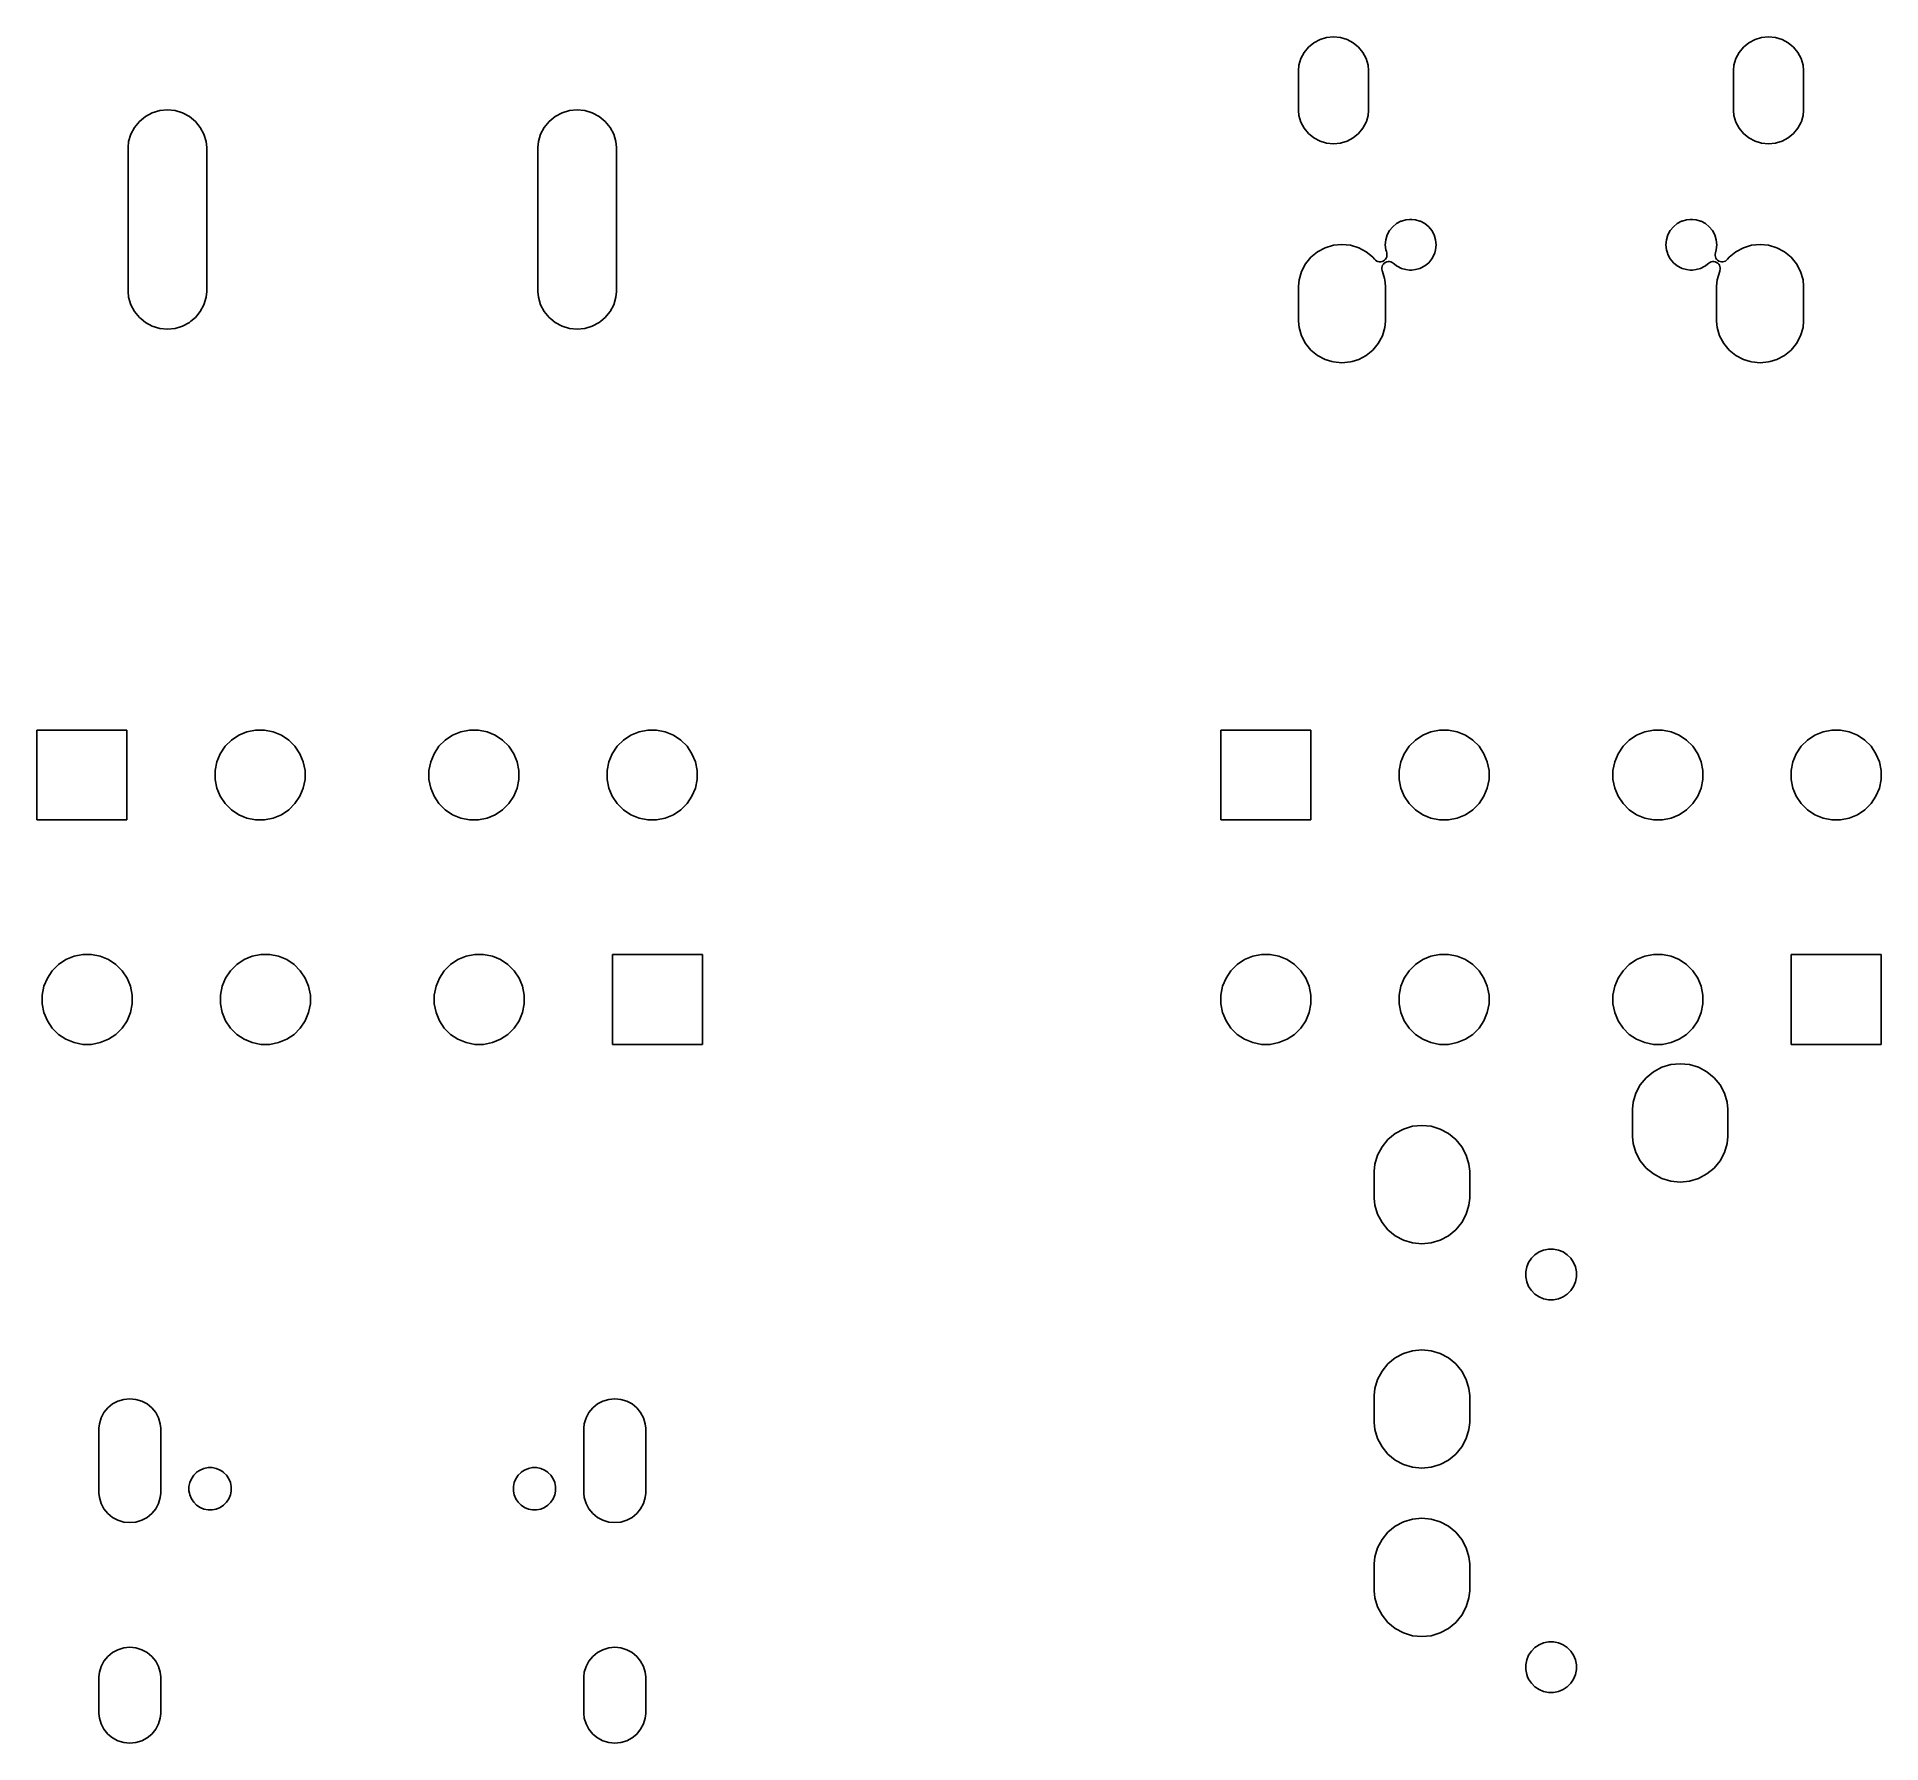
# Model space of a CAD drawing. Extents: x 19 to 51.9, y -45.8 to -15.3.
import ezdxf

# ---------------------------------------------------------------- set-up
doc = ezdxf.new("R2010")
doc.units = 0
doc.header["$MEASUREMENT"] = 0
doc.layers.add('BLACK', color=7, linetype='CONTINUOUS')

msp = doc.modelspace()

# ---------------------------------------------------------------- linework, layer by layer
at = {"layer": 'BLACK', "linetype": 'CONTINUOUS'}
for p, q in [((41.7755, -15.452), (41.8843, -15.3939)), ((41.8843, -15.3939), (42.0023, -15.3581)), ((41.8843, -15.3939), (41.8843, -15.3939)), ((42.0023, -15.3581), (42.125, -15.346)), ((42.0023, -15.3581), (42.0023, -15.3581)), ((42.125, -15.346), (42.2477, -15.3581)), ((42.2477, -15.3581), (42.2477, -15.3581)), ((42.2477, -15.3581), (42.3657, -15.3939)), ((42.3657, -15.3939), (42.3657, -15.3939)), ((42.3657, -15.3939), (42.4745, -15.452)), ((49.5255, -15.452), (49.6343, -15.3939)), ((49.6343, -15.3939), (49.7523, -15.3581)), ((49.6343, -15.3939), (49.6343, -15.3939)), ((49.7523, -15.3581), (49.875, -15.346)), ((49.7523, -15.3581), (49.7523, -15.3581)), ((49.875, -15.346), (49.9977, -15.3581)), ((49.9977, -15.3581), (49.9977, -15.3581)), ((49.9977, -15.3581), (50.1157, -15.3939)), ((50.1157, -15.3939), (50.1157, -15.3939)), ((50.1157, -15.3939), (50.2245, -15.452)), ((41.5081, -15.8523), (41.5439, -15.7343)), ((41.5439, -15.7343), (41.602, -15.6255)), ((41.5439, -15.7343), (41.5439, -15.7343)), ((41.602, -15.6255), (41.6802, -15.5302)), ((41.6802, -15.5302), (41.7755, -15.452)), ((42.4745, -15.452), (42.5698, -15.5302)), ((42.5698, -15.5302), (42.648, -15.6255)), ((42.648, -15.6255), (42.7061, -15.7343)), ((42.7061, -15.7343), (42.7419, -15.8523)), ((49.2581, -15.8523), (49.2939, -15.7343)), ((49.2939, -15.7343), (49.352, -15.6255)), ((49.2939, -15.7343), (49.2939, -15.7343)), ((49.352, -15.6255), (49.4302, -15.5302)), ((49.4302, -15.5302), (49.5255, -15.452)), ((50.2245, -15.452), (50.3198, -15.5302)), ((50.3198, -15.5302), (50.398, -15.6255)), ((50.398, -15.6255), (50.4561, -15.7343)), ((50.4561, -15.7343), (50.4919, -15.8523)), ((41.499, -15.9443), (41.5081, -15.8523)), ((41.499, -16.6557), (41.499, -15.9443)), ((42.7419, -15.8523), (42.751, -15.9443)), ((42.751, -15.9443), (42.751, -16.6557)), ((49.249, -15.9443), (49.2581, -15.8523)), ((49.249, -16.6557), (49.249, -15.9443)), ((50.4919, -15.8523), (50.501, -15.9443)), ((50.501, -15.9443), (50.501, -16.6557)), ((20.9587, -16.7643), (21.0804, -16.6992)), ((21.0804, -16.6992), (21.2126, -16.6591)), ((21.0804, -16.6992), (21.0804, -16.6992)), ((21.2126, -16.6591), (21.35, -16.6456)), ((21.35, -16.6456), (21.4874, -16.6591)), ((21.4874, -16.6591), (21.6196, -16.6992)), ((21.6196, -16.6992), (21.6196, -16.6992)), ((21.6196, -16.6992), (21.7413, -16.7643)), ((28.2587, -16.7643), (28.3804, -16.6992)), ((28.3804, -16.6992), (28.5126, -16.6591)), ((28.3804, -16.6992), (28.3804, -16.6992)), ((28.5126, -16.6591), (28.65, -16.6456)), ((28.65, -16.6456), (28.7874, -16.6591)), ((28.7874, -16.6591), (28.9196, -16.6992)), ((28.9196, -16.6992), (28.9196, -16.6992)), ((28.9196, -16.6992), (29.0413, -16.7643)), ((41.5081, -16.7477), (41.499, -16.6557)), ((41.5439, -16.8657), (41.5081, -16.7477)), ((41.5081, -16.7477), (41.5081, -16.7477)), ((42.7419, -16.7477), (42.7103, -16.8519)), ((42.751, -16.6557), (42.7419, -16.7477)), ((42.7419, -16.7477), (42.7419, -16.7477)), ((42.7419, -16.7477), (42.7419, -16.7477)), ((49.2581, -16.7477), (49.249, -16.6557)), ((49.2939, -16.8657), (49.2581, -16.7477)), ((49.2581, -16.7477), (49.2581, -16.7477)), ((50.4919, -16.7477), (50.4603, -16.8519)), ((50.501, -16.6557), (50.4919, -16.7477)), ((50.4919, -16.7477), (50.4919, -16.7477)), ((50.4919, -16.7477), (50.4919, -16.7477)), ((20.6591, -17.2126), (20.6992, -17.0804)), ((20.6992, -17.0804), (20.7643, -16.9587)), ((20.6992, -17.0804), (20.6992, -17.0804)), ((20.7643, -16.9587), (20.8519, -16.8519)), ((20.8519, -16.8519), (20.9587, -16.7643)), ((21.7413, -16.7643), (21.8481, -16.8519)), ((21.8481, -16.8519), (21.9357, -16.9587)), ((21.9357, -16.9587), (22.0008, -17.0804)), ((22.0008, -17.0804), (22.0008, -17.0804)), ((22.0008, -17.0804), (22.0409, -17.2126)), ((27.9591, -17.2126), (27.9992, -17.0804)), ((27.9992, -17.0804), (28.0643, -16.9587)), ((27.9992, -17.0804), (27.9992, -17.0804)), ((28.0643, -16.9587), (28.1519, -16.8519)), ((28.1519, -16.8519), (28.2587, -16.7643)), ((29.0413, -16.7643), (29.1481, -16.8519)), ((29.1481, -16.8519), (29.2357, -16.9587)), ((29.2357, -16.9587), (29.3008, -17.0804)), ((29.3008, -17.0804), (29.3008, -17.0804)), ((29.3008, -17.0804), (29.3409, -17.2126)), ((41.602, -16.9745), (41.5439, -16.8657)), ((41.6802, -17.0698), (41.602, -16.9745)), ((41.7755, -17.148), (41.6802, -17.0698)), ((41.6802, -17.0698), (41.6802, -17.0698)), ((41.6802, -17.0698), (41.6802, -17.0698)), ((42.5698, -17.0698), (42.4745, -17.148)), ((42.648, -16.9745), (42.5698, -17.0698)), ((42.5698, -17.0698), (42.5698, -17.0698)), ((42.5698, -17.0698), (42.5698, -17.0698)), ((42.7061, -16.8657), (42.648, -16.9745)), ((42.7103, -16.8519), (42.7061, -16.8657)), ((49.352, -16.9745), (49.2939, -16.8657)), ((49.4302, -17.0698), (49.352, -16.9745)), ((49.5255, -17.148), (49.4302, -17.0698)), ((49.4302, -17.0698), (49.4302, -17.0698)), ((49.4302, -17.0698), (49.4302, -17.0698)), ((50.3198, -17.0698), (50.2245, -17.148)), ((50.398, -16.9745), (50.3198, -17.0698)), ((50.3198, -17.0698), (50.3198, -17.0698)), ((50.3198, -17.0698), (50.3198, -17.0698)), ((50.4561, -16.8657), (50.398, -16.9745)), ((50.4603, -16.8519), (50.4561, -16.8657)), ((20.649, -17.3156), (20.6591, -17.2126)), ((20.649, -19.8844), (20.649, -17.3156)), ((22.0409, -17.2126), (22.051, -17.3156)), ((22.051, -17.3156), (22.051, -19.8844)), ((27.949, -17.3156), (27.9591, -17.2126)), ((27.949, -19.8844), (27.949, -17.3156)), ((29.3409, -17.2126), (29.351, -17.3156)), ((29.351, -17.3156), (29.351, -19.8844)), ((41.8843, -17.2061), (41.7755, -17.148)), ((41.7755, -17.148), (41.7755, -17.148)), ((41.9803, -17.2353), (41.8843, -17.2061)), ((42.0023, -17.2419), (41.9803, -17.2353)), ((42.125, -17.254), (42.0023, -17.2419)), ((42.2477, -17.2419), (42.125, -17.254)), ((42.2697, -17.2353), (42.2477, -17.2419)), ((42.3657, -17.2061), (42.2697, -17.2353)), ((42.4745, -17.148), (42.3657, -17.2061)), ((49.6343, -17.2061), (49.5255, -17.148)), ((49.5255, -17.148), (49.5255, -17.148)), ((49.7303, -17.2353), (49.6343, -17.2061)), ((49.7523, -17.2419), (49.7303, -17.2353)), ((49.875, -17.254), (49.7523, -17.2419)), ((49.9977, -17.2419), (49.875, -17.254)), ((50.0197, -17.2353), (49.9977, -17.2419)), ((50.1157, -17.2061), (50.0197, -17.2353)), ((50.2245, -17.148), (50.1157, -17.2061)), ((43.1796, -18.7296), (43.2482, -18.6732)), ((43.2482, -18.6732), (43.3266, -18.6313)), ((43.3266, -18.6313), (43.3365, -18.6283)), ((43.3365, -18.6283), (43.4116, -18.6055)), ((43.4116, -18.6055), (43.4778, -18.599)), ((43.4778, -18.599), (43.5222, -18.599)), ((43.5222, -18.599), (43.5884, -18.6055)), ((43.5884, -18.6055), (43.6635, -18.6283)), ((43.6635, -18.6283), (43.6734, -18.6313)), ((43.6734, -18.6313), (43.7518, -18.6732)), ((43.7518, -18.6732), (43.8204, -18.7296)), ((48.1796, -18.7296), (48.2482, -18.6732)), ((48.2482, -18.6732), (48.3266, -18.6313)), ((48.3266, -18.6313), (48.3365, -18.6283)), ((48.3365, -18.6283), (48.4116, -18.6055)), ((48.4116, -18.6055), (48.4778, -18.599)), ((48.4778, -18.599), (48.5222, -18.599)), ((48.5222, -18.599), (48.5884, -18.6055)), ((48.5884, -18.6055), (48.6635, -18.6283)), ((48.6635, -18.6283), (48.6734, -18.6313)), ((48.6734, -18.6313), (48.7518, -18.6732)), ((48.7518, -18.6732), (48.8204, -18.7296)), ((42.1229, -19.0602), (42.275, -19.0452)), ((42.275, -19.0452), (42.4271, -19.0602)), ((43.0468, -19.05), (43.0555, -18.9616)), ((43.0555, -19.1384), (43.0468, -19.05)), ((43.0555, -18.9616), (43.0813, -18.8766)), ((43.0813, -18.8766), (43.1232, -18.7982)), ((43.0813, -18.8766), (43.0813, -18.8766)), ((43.1232, -18.7982), (43.1796, -18.7296)), ((43.8204, -18.7296), (43.8768, -18.7982)), ((43.8768, -18.7982), (43.9187, -18.8766)), ((43.9187, -18.8766), (43.9187, -18.8766)), ((43.9187, -18.8766), (43.9445, -18.9616)), ((43.9445, -18.9616), (43.9532, -19.05)), ((43.9532, -19.05), (43.9445, -19.1384)), ((48.0468, -19.05), (48.0555, -18.9616)), ((48.0555, -19.1384), (48.0468, -19.05)), ((48.0555, -18.9616), (48.0813, -18.8766)), ((48.0813, -18.8766), (48.1232, -18.7982)), ((48.0813, -18.8766), (48.0813, -18.8766)), ((48.1232, -18.7982), (48.1796, -18.7296)), ((48.8204, -18.7296), (48.8768, -18.7982)), ((48.8768, -18.7982), (48.9187, -18.8766)), ((48.9187, -18.8766), (48.9187, -18.8766)), ((48.9187, -18.8766), (48.9445, -18.9616)), ((48.9445, -18.9616), (48.9532, -19.05)), ((48.9532, -19.05), (48.9445, -19.1384)), ((49.5729, -19.0602), (49.725, -19.0452)), ((49.725, -19.0452), (49.8771, -19.0602)), ((41.6267, -19.3918), (41.7236, -19.2736)), ((41.7236, -19.2736), (41.8418, -19.1767)), ((41.8418, -19.1767), (41.9766, -19.1046)), ((41.9766, -19.1046), (42.1229, -19.0602)), ((41.9766, -19.1046), (41.9766, -19.1046)), ((42.1229, -19.0602), (42.1229, -19.0602)), ((42.4271, -19.0602), (42.4271, -19.0602)), ((42.4271, -19.0602), (42.5734, -19.1046)), ((42.5734, -19.1046), (42.5734, -19.1046)), ((42.5734, -19.1046), (42.7082, -19.1767)), ((42.7082, -19.1767), (42.7891, -19.2431)), ((42.7891, -19.2431), (42.8264, -19.2736)), ((42.8264, -19.2736), (42.8264, -19.2736)), ((42.8264, -19.2736), (42.8563, -19.3101)), ((42.8563, -19.3101), (42.8736, -19.3274)), ((42.8736, -19.3274), (42.894, -19.341)), ((42.894, -19.341), (42.9166, -19.3504)), ((42.9166, -19.3504), (42.9407, -19.3552)), ((42.9407, -19.3552), (42.9652, -19.3552)), ((42.9652, -19.3552), (42.9892, -19.3504)), ((42.9892, -19.3504), (43.0119, -19.341)), ((43.0119, -19.341), (43.0322, -19.3274)), ((43.03, -19.3779), (43.0127, -19.3952)), ((43.0504, -19.3642), (43.03, -19.3779)), ((43.0322, -19.3274), (43.0496, -19.3101)), ((43.0496, -19.3101), (43.0632, -19.2897)), ((43.073, -19.3549), (43.0504, -19.3642)), ((43.0662, -19.1735), (43.0555, -19.1384)), ((43.0632, -19.2897), (43.0725, -19.2671)), ((43.0725, -19.1945), (43.0662, -19.1735)), ((43.0773, -19.2186), (43.0725, -19.1945)), ((43.0725, -19.2671), (43.0773, -19.2431)), ((43.097, -19.3501), (43.073, -19.3549)), ((43.0773, -19.2431), (43.0773, -19.2186)), ((43.1215, -19.3501), (43.097, -19.3501)), ((43.1456, -19.3549), (43.1215, -19.3501)), ((43.1682, -19.3642), (43.1456, -19.3549)), ((43.1886, -19.3778), (43.1682, -19.3642)), ((43.2097, -19.3952), (43.1886, -19.3778)), ((43.8204, -19.3704), (43.7518, -19.4268)), ((43.8768, -19.3018), (43.8204, -19.3704)), ((43.9187, -19.2234), (43.8768, -19.3018)), ((43.9275, -19.1945), (43.9187, -19.2234)), ((43.9445, -19.1384), (43.9275, -19.1945)), ((48.0725, -19.1945), (48.0555, -19.1384)), ((48.0813, -19.2234), (48.0725, -19.1945)), ((48.1232, -19.3018), (48.0813, -19.2234)), ((48.1796, -19.3704), (48.1232, -19.3018)), ((48.2482, -19.4268), (48.1796, -19.3704)), ((48.8114, -19.3778), (48.7903, -19.3952)), ((48.8318, -19.3642), (48.8114, -19.3778)), ((48.8544, -19.3549), (48.8318, -19.3642)), ((48.8785, -19.3501), (48.8544, -19.3549)), ((48.903, -19.3501), (48.8785, -19.3501)), ((48.927, -19.3549), (48.903, -19.3501)), ((48.9275, -19.1945), (48.9227, -19.2186)), ((48.9227, -19.2186), (48.9227, -19.2431)), ((48.9227, -19.2431), (48.9275, -19.2671)), ((48.9496, -19.3642), (48.927, -19.3549)), ((48.9445, -19.1384), (48.9275, -19.1945)), ((48.9275, -19.2671), (48.9368, -19.2897)), ((48.9368, -19.2897), (48.9504, -19.3101)), ((48.97, -19.3778), (48.9496, -19.3642)), ((48.9504, -19.3101), (48.9678, -19.3274)), ((48.9678, -19.3274), (48.9881, -19.341)), ((48.9873, -19.3952), (48.97, -19.3778)), ((48.9881, -19.341), (49.0108, -19.3504)), ((49.0108, -19.3504), (49.0348, -19.3552)), ((49.0348, -19.3552), (49.0593, -19.3552)), ((49.0593, -19.3552), (49.0834, -19.3504)), ((49.0834, -19.3504), (49.106, -19.341)), ((49.106, -19.341), (49.1264, -19.3274)), ((49.1264, -19.3274), (49.1437, -19.3101)), ((49.1437, -19.3101), (49.1736, -19.2736)), ((49.1736, -19.2736), (49.2918, -19.1767)), ((49.1736, -19.2736), (49.1736, -19.2736)), ((49.2918, -19.1767), (49.4266, -19.1046)), ((49.4266, -19.1046), (49.5729, -19.0602)), ((49.4266, -19.1046), (49.4266, -19.1046)), ((49.5729, -19.0602), (49.5729, -19.0602)), ((49.8771, -19.0602), (49.8771, -19.0602)), ((49.8771, -19.0602), (50.0234, -19.1046)), ((50.0234, -19.1046), (50.0234, -19.1046)), ((50.0234, -19.1046), (50.1582, -19.1767)), ((50.1582, -19.1767), (50.2764, -19.2736)), ((50.2764, -19.2736), (50.3733, -19.3918)), ((41.499, -19.7869), (41.5102, -19.6729)), ((41.5102, -19.6729), (41.5546, -19.5266)), ((41.5546, -19.5266), (41.6267, -19.3918)), ((42.9897, -19.4382), (42.9849, -19.4622)), ((42.9849, -19.4622), (42.9849, -19.4867)), ((42.9849, -19.4867), (42.9897, -19.5108)), ((42.999, -19.4156), (42.9897, -19.4382)), ((42.9897, -19.5108), (42.9932, -19.5192)), ((42.9932, -19.5192), (42.9954, -19.5266)), ((42.9954, -19.5266), (42.9954, -19.5266)), ((42.9954, -19.5266), (43.0337, -19.653)), ((43.0127, -19.3952), (42.999, -19.4156)), ((43.0337, -19.653), (43.0398, -19.6729)), ((43.0398, -19.6729), (43.051, -19.7869)), ((43.2482, -19.4268), (43.2097, -19.3952)), ((43.2733, -19.4402), (43.2482, -19.4268)), ((43.3266, -19.4687), (43.2733, -19.4402)), ((43.3365, -19.4717), (43.3266, -19.4687)), ((43.4116, -19.4945), (43.3365, -19.4717)), ((43.4778, -19.501), (43.4116, -19.4945)), ((43.5222, -19.501), (43.4778, -19.501)), ((43.5884, -19.4945), (43.5222, -19.501)), ((43.6635, -19.4717), (43.5884, -19.4945)), ((43.6734, -19.4687), (43.6635, -19.4717)), ((43.7518, -19.4268), (43.6734, -19.4687)), ((48.3266, -19.4687), (48.2482, -19.4268)), ((48.3365, -19.4717), (48.3266, -19.4687)), ((48.4116, -19.4945), (48.3365, -19.4717)), ((48.4778, -19.501), (48.4116, -19.4945)), ((48.5222, -19.501), (48.4778, -19.501)), ((48.5884, -19.4945), (48.5222, -19.501)), ((48.6635, -19.4717), (48.5884, -19.4945)), ((48.6734, -19.4687), (48.6635, -19.4717)), ((48.7267, -19.4402), (48.6734, -19.4687)), ((48.7518, -19.4268), (48.7267, -19.4402)), ((48.7903, -19.3952), (48.7518, -19.4268)), ((48.949, -19.7869), (48.9602, -19.6729)), ((48.9602, -19.6729), (49.0068, -19.5192)), ((49.001, -19.4155), (48.9873, -19.3952)), ((49.0103, -19.4382), (49.001, -19.4155)), ((49.0068, -19.5192), (49.0103, -19.5108)), ((49.0151, -19.4622), (49.0103, -19.4382)), ((49.0103, -19.5108), (49.0151, -19.4867)), ((49.0151, -19.4867), (49.0151, -19.4622)), ((50.3733, -19.3918), (50.4454, -19.5266)), ((50.4454, -19.5266), (50.4898, -19.6729)), ((50.4898, -19.6729), (50.501, -19.7869)), ((20.6591, -19.9874), (20.649, -19.8844)), ((20.6992, -20.1196), (20.6591, -19.9874)), ((22.0409, -19.9874), (22.0008, -20.1196)), ((22.051, -19.8844), (22.0409, -19.9874)), ((27.9591, -19.9874), (27.949, -19.8844)), ((27.9992, -20.1196), (27.9591, -19.9874)), ((29.3409, -19.9874), (29.3008, -20.1196)), ((29.351, -19.8844), (29.3409, -19.9874)), ((41.499, -20.4131), (41.499, -19.7869)), ((43.051, -19.7869), (43.051, -20.4131)), ((48.949, -20.4131), (48.949, -19.7869)), ((50.501, -19.7869), (50.501, -20.4131)), ((20.7643, -20.2413), (20.6992, -20.1196)), ((20.6992, -20.1196), (20.6992, -20.1196)), ((20.8519, -20.3481), (20.7643, -20.2413)), ((20.7643, -20.2413), (20.7643, -20.2413)), ((20.8819, -20.3727), (20.8519, -20.3481)), ((21.8481, -20.3481), (21.7688, -20.4131)), ((21.8727, -20.3181), (21.8481, -20.3481)), ((21.9357, -20.2413), (21.8727, -20.3181)), ((22.0008, -20.1196), (21.9357, -20.2413)), ((22.0008, -20.1196), (22.0008, -20.1196)), ((28.0643, -20.2413), (27.9992, -20.1196)), ((27.9992, -20.1196), (27.9992, -20.1196)), ((28.1519, -20.3481), (28.0643, -20.2413)), ((28.0643, -20.2413), (28.0643, -20.2413)), ((28.1819, -20.3727), (28.1519, -20.3481)), ((29.1481, -20.3481), (29.0688, -20.4131)), ((29.1727, -20.3181), (29.1481, -20.3481)), ((29.2357, -20.2413), (29.1727, -20.3181)), ((29.3008, -20.1196), (29.2357, -20.2413)), ((29.3008, -20.1196), (29.3008, -20.1196)), ((20.9587, -20.4357), (20.8819, -20.3727)), ((21.0804, -20.5008), (20.9587, -20.4357)), ((21.2126, -20.5409), (21.0804, -20.5008)), ((21.0804, -20.5008), (21.0804, -20.5008)), ((21.35, -20.5544), (21.2126, -20.5409)), ((21.4874, -20.5409), (21.35, -20.5544)), ((21.6196, -20.5008), (21.4874, -20.5409)), ((21.7413, -20.4357), (21.6196, -20.5008)), ((21.6196, -20.5008), (21.6196, -20.5008)), ((21.7688, -20.4131), (21.7413, -20.4357)), ((28.2587, -20.4357), (28.1819, -20.3727)), ((28.3804, -20.5008), (28.2587, -20.4357)), ((28.5126, -20.5409), (28.3804, -20.5008)), ((28.3804, -20.5008), (28.3804, -20.5008)), ((28.65, -20.5544), (28.5126, -20.5409)), ((28.7874, -20.5409), (28.65, -20.5544)), ((28.9196, -20.5008), (28.7874, -20.5409)), ((29.0413, -20.4357), (28.9196, -20.5008)), ((28.9196, -20.5008), (28.9196, -20.5008)), ((29.0688, -20.4131), (29.0413, -20.4357)), ((41.5102, -20.5271), (41.499, -20.4131)), ((41.5546, -20.6734), (41.5102, -20.5271)), ((41.6267, -20.8082), (41.5546, -20.6734)), ((42.9954, -20.6734), (42.9233, -20.8082)), ((43.0398, -20.5271), (42.9954, -20.6734)), ((43.051, -20.4131), (43.0398, -20.5271)), ((48.9602, -20.5271), (48.949, -20.4131)), ((49.0046, -20.6734), (48.9602, -20.5271)), ((49.0767, -20.8082), (49.0046, -20.6734)), ((50.4454, -20.6734), (50.3733, -20.8082)), ((50.4898, -20.5271), (50.4454, -20.6734)), ((50.501, -20.4131), (50.4898, -20.5271)), ((41.7236, -20.9264), (41.6267, -20.8082)), ((41.8418, -21.0233), (41.7236, -20.9264)), ((41.9766, -21.0954), (41.8418, -21.0233)), ((41.8418, -21.0233), (41.8418, -21.0233)), ((42.7082, -21.0233), (42.5734, -21.0954)), ((42.8264, -20.9264), (42.7082, -21.0233)), ((42.7082, -21.0233), (42.7082, -21.0233)), ((42.9233, -20.8082), (42.8264, -20.9264)), ((49.1736, -20.9264), (49.0767, -20.8082)), ((49.2918, -21.0233), (49.1736, -20.9264)), ((49.4266, -21.0954), (49.2918, -21.0233)), ((49.2918, -21.0233), (49.2918, -21.0233)), ((50.1582, -21.0233), (50.0234, -21.0954)), ((50.2764, -20.9264), (50.1582, -21.0233)), ((50.1582, -21.0233), (50.1582, -21.0233)), ((50.3733, -20.8082), (50.2764, -20.9264)), ((42.0956, -21.1315), (41.9766, -21.0954)), ((42.1229, -21.1398), (42.0956, -21.1315)), ((42.275, -21.1548), (42.1229, -21.1398)), ((42.4271, -21.1398), (42.275, -21.1548)), ((42.4544, -21.1315), (42.4271, -21.1398)), ((42.5734, -21.0954), (42.4544, -21.1315)), ((49.5456, -21.1315), (49.4266, -21.0954)), ((49.5729, -21.1398), (49.5456, -21.1315)), ((49.725, -21.1548), (49.5729, -21.1398)), ((49.8771, -21.1398), (49.725, -21.1548)), ((49.9044, -21.1315), (49.8771, -21.1398)), ((50.0234, -21.0954), (49.9044, -21.1315)), ((19.024, -29.301), (19.024, -27.699)), ((19.024, -27.699), (20.626, -27.699)), ((20.626, -27.699), (20.626, -29.301)), ((22.3778, -27.9894), (22.4894, -27.8778)), ((22.4894, -27.8778), (22.6206, -27.7902)), ((22.6206, -27.7902), (22.7664, -27.7298)), ((22.7664, -27.7298), (22.9211, -27.699)), ((22.9211, -27.699), (23.0789, -27.699)), ((23.0789, -27.699), (23.2336, -27.7298)), ((23.2336, -27.7298), (23.3794, -27.7902)), ((23.3794, -27.7902), (23.5106, -27.8778)), ((23.5106, -27.8778), (23.6222, -27.9894)), ((26.1878, -27.9894), (26.2994, -27.8778)), ((26.2994, -27.8778), (26.4306, -27.7902)), ((26.4306, -27.7902), (26.5764, -27.7298)), ((26.5764, -27.7298), (26.7311, -27.699)), ((26.7311, -27.699), (26.8889, -27.699)), ((26.8889, -27.699), (27.0436, -27.7298)), ((27.0436, -27.7298), (27.1894, -27.7902)), ((27.1894, -27.7902), (27.3206, -27.8778)), ((27.3206, -27.8778), (27.4322, -27.9894)), ((29.3628, -27.9894), (29.4744, -27.8778)), ((29.4744, -27.8778), (29.6056, -27.7902)), ((29.6056, -27.7902), (29.7514, -27.7298)), ((29.7514, -27.7298), (29.9061, -27.699)), ((29.9061, -27.699), (30.0639, -27.699)), ((30.0639, -27.699), (30.2186, -27.7298)), ((30.2186, -27.7298), (30.3644, -27.7902)), ((30.3644, -27.7902), (30.4956, -27.8778)), ((30.4956, -27.8778), (30.6072, -27.9894)), ((40.119, -29.301), (40.119, -27.699)), ((40.119, -27.699), (41.721, -27.699)), ((41.721, -27.699), (41.721, -29.301)), ((43.4728, -27.9894), (43.5844, -27.8778)), ((43.5844, -27.8778), (43.7156, -27.7902)), ((43.7156, -27.7902), (43.8614, -27.7298)), ((43.8614, -27.7298), (44.0161, -27.699)), ((44.0161, -27.699), (44.1739, -27.699)), ((44.1739, -27.699), (44.3286, -27.7298)), ((44.3286, -27.7298), (44.4744, -27.7902)), ((44.4744, -27.7902), (44.6056, -27.8778)), ((44.6056, -27.8778), (44.7172, -27.9894)), ((47.2828, -27.9894), (47.3944, -27.8778)), ((47.3944, -27.8778), (47.5256, -27.7902)), ((47.5256, -27.7902), (47.6714, -27.7298)), ((47.6714, -27.7298), (47.8261, -27.699)), ((47.8261, -27.699), (47.9839, -27.699)), ((47.9839, -27.699), (48.1386, -27.7298)), ((48.1386, -27.7298), (48.2844, -27.7902)), ((48.2844, -27.7902), (48.4156, -27.8778)), ((48.4156, -27.8778), (48.5272, -27.9894)), ((50.4578, -27.9894), (50.5694, -27.8778)), ((50.5694, -27.8778), (50.7006, -27.7902)), ((50.7006, -27.7902), (50.8464, -27.7298)), ((50.8464, -27.7298), (51.0011, -27.699)), ((51.0011, -27.699), (51.1589, -27.699)), ((51.1589, -27.699), (51.3136, -27.7298)), ((51.3136, -27.7298), (51.4594, -27.7902)), ((51.4594, -27.7902), (51.5906, -27.8778)), ((51.5906, -27.8778), (51.7022, -27.9894)), ((22.2298, -28.2664), (22.2902, -28.1206)), ((22.2902, -28.1206), (22.3778, -27.9894)), ((23.6222, -27.9894), (23.7098, -28.1206)), ((23.7098, -28.1206), (23.7702, -28.2664)), ((26.0398, -28.2664), (26.1002, -28.1206)), ((26.1002, -28.1206), (26.1878, -27.9894)), ((27.4322, -27.9894), (27.5198, -28.1206)), ((27.5198, -28.1206), (27.5802, -28.2664)), ((29.2148, -28.2664), (29.2752, -28.1206)), ((29.2752, -28.1206), (29.3628, -27.9894)), ((30.6072, -27.9894), (30.6948, -28.1206)), ((30.6948, -28.1206), (30.7552, -28.2664)), ((43.3248, -28.2664), (43.3852, -28.1206)), ((43.3852, -28.1206), (43.4728, -27.9894)), ((44.7172, -27.9894), (44.8048, -28.1206)), ((44.8048, -28.1206), (44.8652, -28.2664)), ((47.1348, -28.2664), (47.1952, -28.1206)), ((47.1952, -28.1206), (47.2828, -27.9894)), ((48.5272, -27.9894), (48.6148, -28.1206)), ((48.6148, -28.1206), (48.6752, -28.2664)), ((50.3098, -28.2664), (50.3702, -28.1206)), ((50.3702, -28.1206), (50.4578, -27.9894)), ((51.7022, -27.9894), (51.7898, -28.1206)), ((51.7898, -28.1206), (51.8502, -28.2664)), ((22.199, -28.4211), (22.2298, -28.2664)), ((22.199, -28.5789), (22.199, -28.4211)), ((22.2298, -28.7336), (22.199, -28.5789)), ((23.7702, -28.2664), (23.801, -28.4211)), ((23.801, -28.5789), (23.7702, -28.7336)), ((23.801, -28.4211), (23.801, -28.5789)), ((26.009, -28.4211), (26.0398, -28.2664)), ((26.009, -28.5789), (26.009, -28.4211)), ((26.0398, -28.7336), (26.009, -28.5789)), ((27.5802, -28.2664), (27.611, -28.4211)), ((27.611, -28.5789), (27.5802, -28.7336)), ((27.611, -28.4211), (27.611, -28.5789)), ((29.184, -28.4211), (29.2148, -28.2664)), ((29.184, -28.5789), (29.184, -28.4211)), ((29.2148, -28.7336), (29.184, -28.5789)), ((30.7552, -28.2664), (30.786, -28.4211)), ((30.786, -28.5789), (30.7552, -28.7336)), ((30.786, -28.4211), (30.786, -28.5789)), ((43.294, -28.4211), (43.3248, -28.2664)), ((43.294, -28.5789), (43.294, -28.4211)), ((43.3248, -28.7336), (43.294, -28.5789)), ((44.8652, -28.2664), (44.896, -28.4211)), ((44.896, -28.5789), (44.8652, -28.7336)), ((44.896, -28.4211), (44.896, -28.5789)), ((47.104, -28.4211), (47.1348, -28.2664)), ((47.104, -28.5789), (47.104, -28.4211)), ((47.1348, -28.7336), (47.104, -28.5789)), ((48.6752, -28.2664), (48.706, -28.4211)), ((48.706, -28.5789), (48.6752, -28.7336)), ((48.706, -28.4211), (48.706, -28.5789)), ((50.279, -28.4211), (50.3098, -28.2664)), ((50.279, -28.5789), (50.279, -28.4211)), ((50.3098, -28.7336), (50.279, -28.5789)), ((51.8502, -28.2664), (51.881, -28.4211)), ((51.881, -28.5789), (51.8502, -28.7336)), ((51.881, -28.4211), (51.881, -28.5789)), ((22.2902, -28.8794), (22.2298, -28.7336)), ((22.3778, -29.0106), (22.2902, -28.8794)), ((23.7098, -28.8794), (23.6222, -29.0106)), ((23.7702, -28.7336), (23.7098, -28.8794)), ((26.1002, -28.8794), (26.0398, -28.7336)), ((26.1878, -29.0106), (26.1002, -28.8794)), ((27.5198, -28.8794), (27.4322, -29.0106)), ((27.5802, -28.7336), (27.5198, -28.8794)), ((29.2752, -28.8794), (29.2148, -28.7336)), ((29.3628, -29.0106), (29.2752, -28.8794)), ((30.6948, -28.8794), (30.6072, -29.0106)), ((30.7552, -28.7336), (30.6948, -28.8794)), ((43.3852, -28.8794), (43.3248, -28.7336)), ((43.4728, -29.0106), (43.3852, -28.8794)), ((44.8048, -28.8794), (44.7172, -29.0106)), ((44.8652, -28.7336), (44.8048, -28.8794)), ((47.1952, -28.8794), (47.1348, -28.7336)), ((47.2828, -29.0106), (47.1952, -28.8794)), ((48.6148, -28.8794), (48.5272, -29.0106)), ((48.6752, -28.7336), (48.6148, -28.8794)), ((50.3702, -28.8794), (50.3098, -28.7336)), ((50.4578, -29.0106), (50.3702, -28.8794)), ((51.7898, -28.8794), (51.7022, -29.0106)), ((51.8502, -28.7336), (51.7898, -28.8794)), ((22.4894, -29.1222), (22.3778, -29.0106)), ((22.6206, -29.2098), (22.4894, -29.1222)), ((22.7664, -29.2702), (22.6206, -29.2098)), ((23.3794, -29.2098), (23.2336, -29.2702)), ((23.5106, -29.1222), (23.3794, -29.2098)), ((23.6222, -29.0106), (23.5106, -29.1222)), ((26.2994, -29.1222), (26.1878, -29.0106)), ((26.4306, -29.2098), (26.2994, -29.1222)), ((26.5764, -29.2702), (26.4306, -29.2098)), ((27.1894, -29.2098), (27.0436, -29.2702)), ((27.3206, -29.1222), (27.1894, -29.2098)), ((27.4322, -29.0106), (27.3206, -29.1222)), ((29.4744, -29.1222), (29.3628, -29.0106)), ((29.6056, -29.2098), (29.4744, -29.1222)), ((29.7514, -29.2702), (29.6056, -29.2098)), ((30.3644, -29.2098), (30.2186, -29.2702)), ((30.4956, -29.1222), (30.3644, -29.2098)), ((30.6072, -29.0106), (30.4956, -29.1222)), ((43.5844, -29.1222), (43.4728, -29.0106)), ((43.7156, -29.2098), (43.5844, -29.1222)), ((43.8614, -29.2702), (43.7156, -29.2098)), ((44.4744, -29.2098), (44.3286, -29.2702)), ((44.6056, -29.1222), (44.4744, -29.2098)), ((44.7172, -29.0106), (44.6056, -29.1222)), ((47.3944, -29.1222), (47.2828, -29.0106)), ((47.5256, -29.2098), (47.3944, -29.1222)), ((47.6714, -29.2702), (47.5256, -29.2098)), ((48.2844, -29.2098), (48.1386, -29.2702)), ((48.4156, -29.1222), (48.2844, -29.2098)), ((48.5272, -29.0106), (48.4156, -29.1222)), ((50.5694, -29.1222), (50.4578, -29.0106)), ((50.7006, -29.2098), (50.5694, -29.1222)), ((50.8464, -29.2702), (50.7006, -29.2098)), ((51.4594, -29.2098), (51.3136, -29.2702)), ((51.5906, -29.1222), (51.4594, -29.2098)), ((51.7022, -29.0106), (51.5906, -29.1222)), ((20.626, -29.301), (19.024, -29.301)), ((22.9211, -29.301), (22.7664, -29.2702)), ((23.0789, -29.301), (22.9211, -29.301)), ((23.2336, -29.2702), (23.0789, -29.301)), ((26.7311, -29.301), (26.5764, -29.2702)), ((26.8889, -29.301), (26.7311, -29.301)), ((27.0436, -29.2702), (26.8889, -29.301)), ((29.9061, -29.301), (29.7514, -29.2702)), ((30.0639, -29.301), (29.9061, -29.301)), ((30.2186, -29.2702), (30.0639, -29.301)), ((41.721, -29.301), (40.119, -29.301)), ((44.0161, -29.301), (43.8614, -29.2702)), ((44.1739, -29.301), (44.0161, -29.301)), ((44.3286, -29.2702), (44.1739, -29.301)), ((47.8261, -29.301), (47.6714, -29.2702)), ((47.9839, -29.301), (47.8261, -29.301)), ((48.1386, -29.2702), (47.9839, -29.301)), ((51.0011, -29.301), (50.8464, -29.2702)), ((51.1589, -29.301), (51.0011, -29.301)), ((51.3136, -29.2702), (51.1589, -29.301)), ((19.4094, -31.8778), (19.5406, -31.7902)), ((19.5406, -31.7902), (19.6864, -31.7298)), ((19.6864, -31.7298), (19.8411, -31.699)), ((19.8411, -31.699), (19.9989, -31.699)), ((19.9989, -31.699), (20.1536, -31.7298)), ((20.1536, -31.7298), (20.2994, -31.7902)), ((20.2994, -31.7902), (20.4306, -31.8778)), ((22.5844, -31.8778), (22.7156, -31.7902)), ((22.7156, -31.7902), (22.8614, -31.7298)), ((22.8614, -31.7298), (23.0161, -31.699)), ((23.0161, -31.699), (23.1739, -31.699)), ((23.1739, -31.699), (23.3286, -31.7298)), ((23.3286, -31.7298), (23.4744, -31.7902)), ((23.4744, -31.7902), (23.6056, -31.8778)), ((26.3944, -31.8778), (26.5256, -31.7902)), ((26.5256, -31.7902), (26.6714, -31.7298)), ((26.6714, -31.7298), (26.8261, -31.699)), ((26.8261, -31.699), (26.9839, -31.699)), ((26.9839, -31.699), (27.1386, -31.7298)), ((27.1386, -31.7298), (27.2844, -31.7902)), ((27.2844, -31.7902), (27.4156, -31.8778)), ((29.279, -33.301), (29.279, -31.699)), ((29.279, -31.699), (30.881, -31.699)), ((30.881, -31.699), (30.881, -33.301)), ((40.4094, -31.8778), (40.5406, -31.7902)), ((40.5406, -31.7902), (40.6864, -31.7298)), ((40.6864, -31.7298), (40.8411, -31.699)), ((40.8411, -31.699), (40.9989, -31.699)), ((40.9989, -31.699), (41.1536, -31.7298)), ((41.1536, -31.7298), (41.2994, -31.7902)), ((41.2994, -31.7902), (41.4306, -31.8778)), ((43.5844, -31.8778), (43.7156, -31.7902)), ((43.7156, -31.7902), (43.8614, -31.7298)), ((43.8614, -31.7298), (44.0161, -31.699)), ((44.0161, -31.699), (44.1739, -31.699)), ((44.1739, -31.699), (44.3286, -31.7298)), ((44.3286, -31.7298), (44.4744, -31.7902)), ((44.4744, -31.7902), (44.6056, -31.8778)), ((47.3944, -31.8778), (47.5256, -31.7902)), ((47.5256, -31.7902), (47.6714, -31.7298)), ((47.6714, -31.7298), (47.8261, -31.699)), ((47.8261, -31.699), (47.9839, -31.699)), ((47.9839, -31.699), (48.1386, -31.7298)), ((48.1386, -31.7298), (48.2844, -31.7902)), ((48.2844, -31.7902), (48.4156, -31.8778)), ((50.279, -33.301), (50.279, -31.699)), ((50.279, -31.699), (51.881, -31.699)), ((51.881, -31.699), (51.881, -33.301)), ((19.1498, -32.2664), (19.2102, -32.1206)), ((19.2102, -32.1206), (19.2978, -31.9894)), ((19.2978, -31.9894), (19.4094, -31.8778)), ((20.4306, -31.8778), (20.5422, -31.9894)), ((20.5422, -31.9894), (20.6298, -32.1206)), ((20.6298, -32.1206), (20.6902, -32.2664)), ((22.3248, -32.2664), (22.3852, -32.1206)), ((22.3852, -32.1206), (22.4728, -31.9894)), ((22.4728, -31.9894), (22.5844, -31.8778)), ((23.6056, -31.8778), (23.7172, -31.9894)), ((23.7172, -31.9894), (23.8048, -32.1206)), ((23.8048, -32.1206), (23.8652, -32.2664)), ((26.1348, -32.2664), (26.1952, -32.1206)), ((26.1952, -32.1206), (26.2828, -31.9894)), ((26.2828, -31.9894), (26.3944, -31.8778)), ((27.4156, -31.8778), (27.5272, -31.9894)), ((27.5272, -31.9894), (27.6148, -32.1206)), ((27.6148, -32.1206), (27.6752, -32.2664)), ((40.1498, -32.2664), (40.2102, -32.1206)), ((40.2102, -32.1206), (40.2978, -31.9894)), ((40.2978, -31.9894), (40.4094, -31.8778)), ((41.4306, -31.8778), (41.5422, -31.9894)), ((41.5422, -31.9894), (41.6298, -32.1206)), ((41.6298, -32.1206), (41.6902, -32.2664)), ((43.3248, -32.2664), (43.3852, -32.1206)), ((43.3852, -32.1206), (43.4728, -31.9894)), ((43.4728, -31.9894), (43.5844, -31.8778)), ((44.6056, -31.8778), (44.7172, -31.9894)), ((44.7172, -31.9894), (44.8048, -32.1206)), ((44.8048, -32.1206), (44.8652, -32.2664)), ((47.1348, -32.2664), (47.1952, -32.1206)), ((47.1952, -32.1206), (47.2828, -31.9894)), ((47.2828, -31.9894), (47.3944, -31.8778)), ((48.4156, -31.8778), (48.5272, -31.9894)), ((48.5272, -31.9894), (48.6148, -32.1206)), ((48.6148, -32.1206), (48.6752, -32.2664)), ((19.119, -32.4211), (19.1498, -32.2664)), ((19.119, -32.5789), (19.119, -32.4211)), ((20.6902, -32.2664), (20.721, -32.4211)), ((20.721, -32.4211), (20.721, -32.5789)), ((22.294, -32.4211), (22.3248, -32.2664)), ((22.294, -32.5789), (22.294, -32.4211)), ((23.8652, -32.2664), (23.896, -32.4211)), ((23.896, -32.4211), (23.896, -32.5789)), ((26.104, -32.4211), (26.1348, -32.2664)), ((26.104, -32.5789), (26.104, -32.4211)), ((27.6752, -32.2664), (27.706, -32.4211)), ((27.706, -32.4211), (27.706, -32.5789)), ((40.119, -32.4211), (40.1498, -32.2664)), ((40.119, -32.5789), (40.119, -32.4211)), ((41.6902, -32.2664), (41.721, -32.4211)), ((41.721, -32.4211), (41.721, -32.5789)), ((43.294, -32.4211), (43.3248, -32.2664)), ((43.294, -32.5789), (43.294, -32.4211)), ((44.8652, -32.2664), (44.896, -32.4211)), ((44.896, -32.4211), (44.896, -32.5789)), ((47.104, -32.4211), (47.1348, -32.2664)), ((47.104, -32.5789), (47.104, -32.4211)), ((48.6752, -32.2664), (48.706, -32.4211)), ((48.706, -32.4211), (48.706, -32.5789)), ((19.1498, -32.7336), (19.119, -32.5789)), ((19.2102, -32.8794), (19.1498, -32.7336)), ((20.6902, -32.7336), (20.6298, -32.8794)), ((20.721, -32.5789), (20.6902, -32.7336)), ((22.3248, -32.7336), (22.294, -32.5789)), ((22.3852, -32.8794), (22.3248, -32.7336)), ((23.8652, -32.7336), (23.8048, -32.8794)), ((23.896, -32.5789), (23.8652, -32.7336)), ((26.1348, -32.7336), (26.104, -32.5789)), ((26.1952, -32.8794), (26.1348, -32.7336)), ((27.6752, -32.7336), (27.6148, -32.8794)), ((27.706, -32.5789), (27.6752, -32.7336)), ((40.1498, -32.7336), (40.119, -32.5789)), ((40.2102, -32.8794), (40.1498, -32.7336)), ((41.6902, -32.7336), (41.6298, -32.8794)), ((41.721, -32.5789), (41.6902, -32.7336)), ((43.3248, -32.7336), (43.294, -32.5789)), ((43.3852, -32.8794), (43.3248, -32.7336)), ((44.8652, -32.7336), (44.8048, -32.8794)), ((44.896, -32.5789), (44.8652, -32.7336)), ((47.1348, -32.7336), (47.104, -32.5789)), ((47.1952, -32.8794), (47.1348, -32.7336)), ((48.6752, -32.7336), (48.6148, -32.8794)), ((48.706, -32.5789), (48.6752, -32.7336)), ((19.2978, -33.0106), (19.2102, -32.8794)), ((19.4094, -33.1222), (19.2978, -33.0106)), ((19.5406, -33.2098), (19.4094, -33.1222)), ((20.4306, -33.1222), (20.2994, -33.2098)), ((20.5422, -33.0106), (20.4306, -33.1222)), ((20.6298, -32.8794), (20.5422, -33.0106)), ((22.4728, -33.0106), (22.3852, -32.8794)), ((22.5844, -33.1222), (22.4728, -33.0106)), ((22.7156, -33.2098), (22.5844, -33.1222)), ((23.6056, -33.1222), (23.4744, -33.2098)), ((23.7172, -33.0106), (23.6056, -33.1222)), ((23.8048, -32.8794), (23.7172, -33.0106)), ((26.2828, -33.0106), (26.1952, -32.8794)), ((26.3944, -33.1222), (26.2828, -33.0106)), ((26.5256, -33.2098), (26.3944, -33.1222)), ((27.4156, -33.1222), (27.2844, -33.2098)), ((27.5272, -33.0106), (27.4156, -33.1222)), ((27.6148, -32.8794), (27.5272, -33.0106)), ((40.2978, -33.0106), (40.2102, -32.8794)), ((40.4094, -33.1222), (40.2978, -33.0106)), ((40.5406, -33.2098), (40.4094, -33.1222)), ((41.4306, -33.1222), (41.2994, -33.2098)), ((41.5422, -33.0106), (41.4306, -33.1222)), ((41.6298, -32.8794), (41.5422, -33.0106)), ((43.4728, -33.0106), (43.3852, -32.8794)), ((43.5844, -33.1222), (43.4728, -33.0106)), ((43.7156, -33.2098), (43.5844, -33.1222)), ((44.6056, -33.1222), (44.4744, -33.2098)), ((44.7172, -33.0106), (44.6056, -33.1222)), ((44.8048, -32.8794), (44.7172, -33.0106)), ((47.2828, -33.0106), (47.1952, -32.8794)), ((47.3944, -33.1222), (47.2828, -33.0106)), ((47.5256, -33.2098), (47.3944, -33.1222)), ((48.4156, -33.1222), (48.2844, -33.2098)), ((48.5272, -33.0106), (48.4156, -33.1222)), ((48.6148, -32.8794), (48.5272, -33.0106)), ((19.6864, -33.2702), (19.5406, -33.2098)), ((19.8411, -33.301), (19.6864, -33.2702)), ((19.9989, -33.301), (19.8411, -33.301)), ((20.1536, -33.2702), (19.9989, -33.301)), ((20.2994, -33.2098), (20.1536, -33.2702)), ((22.8614, -33.2702), (22.7156, -33.2098)), ((23.0161, -33.301), (22.8614, -33.2702)), ((23.1739, -33.301), (23.0161, -33.301)), ((23.3286, -33.2702), (23.1739, -33.301)), ((23.4744, -33.2098), (23.3286, -33.2702)), ((26.6714, -33.2702), (26.5256, -33.2098)), ((26.8261, -33.301), (26.6714, -33.2702)), ((26.9839, -33.301), (26.8261, -33.301)), ((27.1386, -33.2702), (26.9839, -33.301)), ((27.2844, -33.2098), (27.1386, -33.2702)), ((30.881, -33.301), (29.279, -33.301)), ((40.6864, -33.2702), (40.5406, -33.2098)), ((40.8411, -33.301), (40.6864, -33.2702)), ((40.9989, -33.301), (40.8411, -33.301)), ((41.1536, -33.2702), (40.9989, -33.301)), ((41.2994, -33.2098), (41.1536, -33.2702)), ((43.8614, -33.2702), (43.7156, -33.2098)), ((44.0161, -33.301), (43.8614, -33.2702)), ((44.1739, -33.301), (44.0161, -33.301)), ((44.3286, -33.2702), (44.1739, -33.301)), ((44.4744, -33.2098), (44.3286, -33.2702)), ((47.6714, -33.2702), (47.5256, -33.2098)), ((47.8261, -33.301), (47.6714, -33.2702)), ((47.9839, -33.301), (47.8261, -33.301)), ((48.1386, -33.2702), (47.9839, -33.301)), ((48.2844, -33.2098), (48.1386, -33.2702)), ((51.881, -33.301), (50.279, -33.301)), ((47.6953, -33.8953), (47.8249, -33.789)), ((47.8249, -33.789), (47.9728, -33.71)), ((47.9728, -33.71), (48.1332, -33.6613)), ((47.9728, -33.71), (47.9728, -33.71)), ((47.9728, -33.71), (47.9728, -33.71)), ((48.1332, -33.6613), (48.3, -33.6449)), ((48.1332, -33.6613), (48.1332, -33.6613)), ((48.1332, -33.6613), (48.1332, -33.6613)), ((48.3, -33.6449), (48.4668, -33.6613)), ((48.4668, -33.6613), (48.4668, -33.6613)), ((48.4668, -33.6613), (48.4668, -33.6613)), ((48.4668, -33.6613), (48.6272, -33.71)), ((48.6272, -33.71), (48.6272, -33.71)), ((48.6272, -33.71), (48.6272, -33.71)), ((48.6272, -33.71), (48.7751, -33.789)), ((48.7751, -33.789), (48.9047, -33.8953)), ((47.51, -34.1728), (47.589, -34.0249)), ((47.589, -34.0249), (47.6953, -33.8953)), ((48.9047, -33.8953), (49.011, -34.0249)), ((49.011, -34.0249), (49.09, -34.1728)), ((47.449, -34.4582), (47.4613, -34.3332)), ((47.449, -34.9418), (47.449, -34.4582)), ((47.4613, -34.3332), (47.51, -34.1728)), ((49.09, -34.1728), (49.09, -34.1728)), ((49.09, -34.1728), (49.09, -34.1728)), ((49.09, -34.1728), (49.1387, -34.3332)), ((49.1387, -34.3332), (49.1387, -34.3332)), ((49.1387, -34.3332), (49.1387, -34.3332)), ((49.1387, -34.3332), (49.151, -34.4582)), ((49.151, -34.4582), (49.151, -34.9418)), ((43.2249, -34.889), (43.3728, -34.81)), ((43.3728, -34.81), (43.5332, -34.7613)), ((43.3728, -34.81), (43.3728, -34.81)), ((43.3728, -34.81), (43.3728, -34.81)), ((43.5332, -34.7613), (43.7, -34.7449)), ((43.5332, -34.7613), (43.5332, -34.7613)), ((43.5332, -34.7613), (43.5332, -34.7613)), ((43.7, -34.7449), (43.8668, -34.7613)), ((43.8668, -34.7613), (43.8668, -34.7613)), ((43.8668, -34.7613), (43.8668, -34.7613)), ((43.8668, -34.7613), (44.0272, -34.81)), ((44.0272, -34.81), (44.0272, -34.81)), ((44.0272, -34.81), (44.0272, -34.81)), ((44.0272, -34.81), (44.1751, -34.889)), ((42.91, -35.2728), (42.989, -35.1249)), ((42.989, -35.1249), (43.0953, -34.9953)), ((43.0953, -34.9953), (43.2249, -34.889)), ((44.1751, -34.889), (44.3047, -34.9953)), ((44.3047, -34.9953), (44.411, -35.1249)), ((44.411, -35.1249), (44.49, -35.2728)), ((47.4613, -35.0668), (47.449, -34.9418)), ((47.51, -35.2272), (47.4613, -35.0668)), ((47.4613, -35.0668), (47.4613, -35.0668)), ((47.4613, -35.0668), (47.4613, -35.0668)), ((47.4613, -35.0668), (47.4613, -35.0668)), ((49.1387, -35.0668), (49.09, -35.2272)), ((49.151, -34.9418), (49.1387, -35.0668)), ((42.849, -35.5582), (42.8613, -35.4332)), ((42.8613, -35.4332), (42.91, -35.2728)), ((44.49, -35.2728), (44.49, -35.2728)), ((44.49, -35.2728), (44.49, -35.2728)), ((44.49, -35.2728), (44.5387, -35.4332)), ((44.5387, -35.4332), (44.5387, -35.4332)), ((44.5387, -35.4332), (44.5387, -35.4332)), ((44.5387, -35.4332), (44.551, -35.5582)), ((47.589, -35.3751), (47.51, -35.2272)), ((47.6953, -35.5047), (47.589, -35.3751)), ((49.011, -35.3751), (48.9047, -35.5047)), ((49.09, -35.2272), (49.011, -35.3751)), ((42.849, -36.0418), (42.849, -35.5582)), ((44.551, -35.5582), (44.551, -36.0418)), ((47.8249, -35.611), (47.6953, -35.5047)), ((47.9728, -35.69), (47.8249, -35.611)), ((48.1332, -35.7387), (47.9728, -35.69)), ((47.9728, -35.69), (47.9728, -35.69)), ((47.9728, -35.69), (47.9728, -35.69)), ((48.3, -35.7551), (48.1332, -35.7387)), ((48.1332, -35.7387), (48.1332, -35.7387)), ((48.1332, -35.7387), (48.1332, -35.7387)), ((48.4668, -35.7387), (48.3, -35.7551)), ((48.6272, -35.69), (48.4668, -35.7387)), ((48.4668, -35.7387), (48.4668, -35.7387)), ((48.4668, -35.7387), (48.4668, -35.7387)), ((48.7751, -35.611), (48.6272, -35.69)), ((48.6272, -35.69), (48.6272, -35.69)), ((48.6272, -35.69), (48.6272, -35.69)), ((48.9047, -35.5047), (48.7751, -35.611)), ((42.8613, -36.1668), (42.849, -36.0418)), ((44.551, -36.0418), (44.5387, -36.1668)), ((42.91, -36.3272), (42.8613, -36.1668)), ((42.8613, -36.1668), (42.8613, -36.1668)), ((42.8613, -36.1668), (42.8613, -36.1668)), ((42.8613, -36.1668), (42.8613, -36.1668)), ((42.989, -36.4751), (42.91, -36.3272)), ((44.49, -36.3272), (44.411, -36.4751)), ((44.5387, -36.1668), (44.49, -36.3272)), ((43.0953, -36.6047), (42.989, -36.4751)), ((43.2249, -36.711), (43.0953, -36.6047)), ((43.3728, -36.79), (43.2249, -36.711)), ((43.5332, -36.8387), (43.3728, -36.79)), ((43.3728, -36.79), (43.3728, -36.79)), ((43.3728, -36.79), (43.3728, -36.79)), ((44.0272, -36.79), (43.8668, -36.8387)), ((44.1751, -36.711), (44.0272, -36.79)), ((44.0272, -36.79), (44.0272, -36.79)), ((44.0272, -36.79), (44.0272, -36.79)), ((44.3047, -36.6047), (44.1751, -36.711)), ((44.411, -36.4751), (44.3047, -36.6047)), ((43.7, -36.8551), (43.5332, -36.8387)), ((43.5332, -36.8387), (43.5332, -36.8387)), ((43.5332, -36.8387), (43.5332, -36.8387)), ((43.8668, -36.8387), (43.7, -36.8551)), ((43.8668, -36.8387), (43.8668, -36.8387)), ((43.8668, -36.8387), (43.8668, -36.8387)), ((45.6003, -37.1864), (45.6497, -37.1125)), ((45.6497, -37.1125), (45.7125, -37.0497)), ((45.6497, -37.1125), (45.6497, -37.1125)), ((45.6497, -37.1125), (45.6497, -37.1125)), ((45.7125, -37.0497), (45.7864, -37.0003)), ((45.7125, -37.0497), (45.7125, -37.0497)), ((45.7864, -37.0003), (45.8684, -36.9663)), ((45.7864, -37.0003), (45.7864, -37.0003)), ((45.7864, -37.0003), (45.7864, -37.0003)), ((45.8684, -36.9663), (45.9556, -36.949)), ((45.9556, -36.949), (46.0444, -36.949)), ((46.0444, -36.949), (46.1316, -36.9663)), ((46.1316, -36.9663), (46.2136, -37.0003)), ((46.2136, -37.0003), (46.2136, -37.0003)), ((46.2136, -37.0003), (46.2136, -37.0003)), ((46.2136, -37.0003), (46.2875, -37.0497)), ((46.2875, -37.0497), (46.2875, -37.0497)), ((46.2875, -37.0497), (46.3503, -37.1125)), ((46.3503, -37.1125), (46.3503, -37.1125)), ((46.3503, -37.1125), (46.3503, -37.1125)), ((46.3503, -37.1125), (46.3997, -37.1864)), ((45.549, -37.3556), (45.5663, -37.2684)), ((45.549, -37.4444), (45.549, -37.3556)), ((45.5663, -37.5316), (45.549, -37.4444)), ((45.5663, -37.2684), (45.6003, -37.1864)), ((45.6003, -37.1864), (45.6003, -37.1864)), ((45.6003, -37.1864), (45.6003, -37.1864)), ((46.3997, -37.1864), (46.3997, -37.1864)), ((46.3997, -37.1864), (46.3997, -37.1864)), ((46.3997, -37.1864), (46.4337, -37.2684)), ((46.4337, -37.2684), (46.451, -37.3556)), ((46.451, -37.4444), (46.4337, -37.5316)), ((46.451, -37.3556), (46.451, -37.4444)), ((45.6003, -37.6136), (45.5663, -37.5316)), ((45.6497, -37.6875), (45.6003, -37.6136)), ((45.6003, -37.6136), (45.6003, -37.6136)), ((45.7125, -37.7503), (45.6497, -37.6875)), ((45.6497, -37.6875), (45.6497, -37.6875)), ((45.7864, -37.7997), (45.7125, -37.7503)), ((45.7125, -37.7503), (45.7125, -37.7503)), ((45.7125, -37.7503), (45.7125, -37.7503)), ((46.2875, -37.7503), (46.2136, -37.7997)), ((46.3503, -37.6875), (46.2875, -37.7503)), ((46.2875, -37.7503), (46.2875, -37.7503)), ((46.2875, -37.7503), (46.2875, -37.7503)), ((46.3997, -37.6136), (46.3503, -37.6875)), ((46.3503, -37.6875), (46.3503, -37.6875)), ((46.4337, -37.5316), (46.3997, -37.6136)), ((46.3997, -37.6136), (46.3997, -37.6136)), ((45.8684, -37.8337), (45.7864, -37.7997)), ((45.7864, -37.7997), (45.7864, -37.7997)), ((45.7864, -37.7997), (45.7864, -37.7997)), ((45.9556, -37.851), (45.8684, -37.8337)), ((46.0444, -37.851), (45.9556, -37.851)), ((46.1316, -37.8337), (46.0444, -37.851)), ((46.2136, -37.7997), (46.1316, -37.8337)), ((46.2136, -37.7997), (46.2136, -37.7997)), ((46.2136, -37.7997), (46.2136, -37.7997)), ((43.3728, -38.81), (43.5332, -38.7613)), ((43.5332, -38.7613), (43.7, -38.7449)), ((43.5332, -38.7613), (43.5332, -38.7613)), ((43.5332, -38.7613), (43.5332, -38.7613)), ((43.7, -38.7449), (43.8668, -38.7613)), ((43.8668, -38.7613), (43.8668, -38.7613)), ((43.8668, -38.7613), (43.8668, -38.7613)), ((43.8668, -38.7613), (44.0272, -38.81)), ((42.989, -39.1249), (43.0953, -38.9953)), ((43.0953, -38.9953), (43.2249, -38.889)), ((43.2249, -38.889), (43.3728, -38.81)), ((43.3728, -38.81), (43.3728, -38.81)), ((43.3728, -38.81), (43.3728, -38.81)), ((44.0272, -38.81), (44.0272, -38.81)), ((44.0272, -38.81), (44.0272, -38.81)), ((44.0272, -38.81), (44.1751, -38.889)), ((44.1751, -38.889), (44.3047, -38.9953)), ((44.3047, -38.9953), (44.411, -39.1249)), ((42.8613, -39.4332), (42.91, -39.2728)), ((42.91, -39.2728), (42.989, -39.1249)), ((44.411, -39.1249), (44.49, -39.2728)), ((44.49, -39.2728), (44.49, -39.2728)), ((44.49, -39.2728), (44.49, -39.2728)), ((44.49, -39.2728), (44.5387, -39.4332)), ((20.2885, -39.7785), (20.3724, -39.7096)), ((20.3724, -39.7096), (20.4681, -39.6585)), ((20.4681, -39.6585), (20.572, -39.627)), ((20.572, -39.627), (20.68, -39.6163)), ((20.68, -39.6163), (20.788, -39.627)), ((20.788, -39.627), (20.8919, -39.6585)), ((20.8919, -39.6585), (20.9876, -39.7096)), ((20.9876, -39.7096), (21.0715, -39.7785)), ((28.9285, -39.7785), (29.0124, -39.7096)), ((29.0124, -39.7096), (29.1081, -39.6585)), ((29.1081, -39.6585), (29.212, -39.627)), ((29.212, -39.627), (29.32, -39.6163)), ((29.32, -39.6163), (29.428, -39.627)), ((29.428, -39.627), (29.5319, -39.6585)), ((29.5319, -39.6585), (29.6276, -39.7096)), ((29.6276, -39.7096), (29.7115, -39.7785)), ((42.849, -39.5582), (42.8613, -39.4332)), ((42.849, -40.0418), (42.849, -39.5582)), ((44.5387, -39.4332), (44.5387, -39.4332)), ((44.5387, -39.4332), (44.5387, -39.4332)), ((44.5387, -39.4332), (44.551, -39.5582)), ((44.551, -39.5582), (44.551, -40.0418)), ((20.129, -40.1429), (20.137, -40.062)), ((20.137, -40.062), (20.1685, -39.9581)), ((20.1685, -39.9581), (20.2196, -39.8624)), ((20.2196, -39.8624), (20.2885, -39.7785)), ((21.0715, -39.7785), (21.1404, -39.8624)), ((21.1404, -39.8624), (21.1915, -39.9581)), ((21.1915, -39.9581), (21.223, -40.062)), ((21.223, -40.062), (21.231, -40.1429)), ((28.769, -40.1429), (28.777, -40.062)), ((28.777, -40.062), (28.8085, -39.9581)), ((28.8085, -39.9581), (28.8596, -39.8624)), ((28.8596, -39.8624), (28.9285, -39.7785)), ((29.7115, -39.7785), (29.7804, -39.8624)), ((29.7804, -39.8624), (29.8315, -39.9581)), ((29.8315, -39.9581), (29.863, -40.062)), ((29.863, -40.062), (29.871, -40.1429)), ((42.8613, -40.1668), (42.849, -40.0418)), ((44.551, -40.0418), (44.5387, -40.1668)), ((20.129, -41.2971), (20.129, -40.1429)), ((21.231, -40.1429), (21.231, -41.2971)), ((28.769, -41.2971), (28.769, -40.1429)), ((29.871, -40.1429), (29.871, -41.2971)), ((42.91, -40.3272), (42.8613, -40.1668)), ((42.8613, -40.1668), (42.8613, -40.1668)), ((42.8613, -40.1668), (42.8613, -40.1668)), ((42.8613, -40.1668), (42.8613, -40.1668)), ((42.989, -40.4751), (42.91, -40.3272)), ((44.49, -40.3272), (44.411, -40.4751)), ((44.5387, -40.1668), (44.49, -40.3272)), ((43.0953, -40.6047), (42.989, -40.4751)), ((43.2249, -40.711), (43.0953, -40.6047)), ((43.3728, -40.79), (43.2249, -40.711)), ((44.1751, -40.711), (44.0272, -40.79)), ((44.3047, -40.6047), (44.1751, -40.711)), ((44.411, -40.4751), (44.3047, -40.6047)), ((21.7484, -41.1103), (21.7768, -41.0419)), ((21.7768, -41.0419), (21.8179, -40.9803)), ((21.8179, -40.9803), (21.8703, -40.9279)), ((21.8179, -40.9803), (21.8179, -40.9803)), ((21.8703, -40.9279), (21.8706, -40.9278)), ((21.8706, -40.9278), (21.9319, -40.8868)), ((21.9319, -40.8868), (22.0003, -40.8584)), ((22.0003, -40.8584), (22.073, -40.844)), ((22.0003, -40.8584), (22.0003, -40.8584)), ((22.0003, -40.8584), (22.0003, -40.8584)), ((22.073, -40.844), (22.147, -40.844)), ((22.147, -40.844), (22.2197, -40.8584)), ((22.2197, -40.8584), (22.2197, -40.8584)), ((22.2197, -40.8584), (22.2197, -40.8584)), ((22.2197, -40.8584), (22.2881, -40.8868)), ((22.2881, -40.8868), (22.3494, -40.9278)), ((22.3494, -40.9278), (22.3497, -40.9279)), ((22.3497, -40.9279), (22.4021, -40.9803)), ((22.4021, -40.9803), (22.4021, -40.9803)), ((22.4021, -40.9803), (22.4432, -41.0419)), ((22.4432, -41.0419), (22.4716, -41.1103)), ((27.5284, -41.1103), (27.5568, -41.0419)), ((27.5568, -41.0419), (27.5979, -40.9803)), ((27.5979, -40.9803), (27.6503, -40.9279)), ((27.5979, -40.9803), (27.5979, -40.9803)), ((27.6503, -40.9279), (27.6506, -40.9278)), ((27.6506, -40.9278), (27.7119, -40.8868)), ((27.7119, -40.8868), (27.7803, -40.8584)), ((27.7803, -40.8584), (27.853, -40.844)), ((27.7803, -40.8584), (27.7803, -40.8584)), ((27.7803, -40.8584), (27.7803, -40.8584)), ((27.853, -40.844), (27.927, -40.844)), ((27.927, -40.844), (27.9997, -40.8584)), ((27.9997, -40.8584), (27.9997, -40.8584)), ((27.9997, -40.8584), (27.9997, -40.8584)), ((27.9997, -40.8584), (28.0681, -40.8868)), ((28.0681, -40.8868), (28.1294, -40.9278)), ((28.1294, -40.9278), (28.1297, -40.9279)), ((28.1297, -40.9279), (28.1821, -40.9803)), ((28.1821, -40.9803), (28.1821, -40.9803)), ((28.1821, -40.9803), (28.2232, -41.0419)), ((28.2232, -41.0419), (28.2515, -41.1103)), ((43.5332, -40.8387), (43.3728, -40.79)), ((43.3728, -40.79), (43.3728, -40.79)), ((43.3728, -40.79), (43.3728, -40.79)), ((43.7, -40.8551), (43.5332, -40.8387)), ((43.5332, -40.8387), (43.5332, -40.8387)), ((43.5332, -40.8387), (43.5332, -40.8387)), ((43.8668, -40.8387), (43.7, -40.8551)), ((44.0272, -40.79), (43.8668, -40.8387)), ((43.8668, -40.8387), (43.8668, -40.8387)), ((43.8668, -40.8387), (43.8668, -40.8387)), ((44.0272, -40.79), (44.0272, -40.79)), ((44.0272, -40.79), (44.0272, -40.79)), ((20.137, -41.378), (20.129, -41.2971)), ((20.1685, -41.4819), (20.137, -41.378)), ((21.223, -41.378), (21.1915, -41.4819)), ((21.231, -41.2971), (21.223, -41.378)), ((21.734, -41.183), (21.7484, -41.1103)), ((21.734, -41.257), (21.734, -41.183)), ((21.742, -41.2971), (21.734, -41.257)), ((21.7484, -41.3297), (21.742, -41.2971)), ((21.7484, -41.1103), (21.7484, -41.1103)), ((21.7768, -41.3981), (21.7484, -41.3297)), ((21.8178, -41.4594), (21.7768, -41.3981)), ((22.4432, -41.3981), (22.4022, -41.4594)), ((22.4716, -41.3297), (22.4432, -41.3981)), ((22.4716, -41.1103), (22.4716, -41.1103)), ((22.4716, -41.1103), (22.486, -41.183)), ((22.478, -41.2971), (22.4716, -41.3297)), ((22.486, -41.257), (22.478, -41.2971)), ((22.486, -41.183), (22.486, -41.257)), ((27.514, -41.183), (27.5284, -41.1103)), ((27.514, -41.257), (27.514, -41.183)), ((27.522, -41.2971), (27.514, -41.257)), ((27.5284, -41.3297), (27.522, -41.2971)), ((27.5284, -41.1103), (27.5284, -41.1103)), ((27.5568, -41.3981), (27.5284, -41.3297)), ((27.5978, -41.4594), (27.5568, -41.3981)), ((28.2232, -41.3981), (28.1822, -41.4594)), ((28.2515, -41.3297), (28.2232, -41.3981)), ((28.2515, -41.1103), (28.2516, -41.1103)), ((28.258, -41.2971), (28.2515, -41.3297)), ((28.2516, -41.1103), (28.266, -41.183)), ((28.266, -41.257), (28.258, -41.2971)), ((28.266, -41.183), (28.266, -41.257)), ((28.777, -41.378), (28.769, -41.2971)), ((28.8085, -41.4819), (28.777, -41.378)), ((29.863, -41.378), (29.8315, -41.4819)), ((29.871, -41.2971), (29.863, -41.378)), ((20.2196, -41.5776), (20.1685, -41.4819)), ((20.2885, -41.6615), (20.2196, -41.5776)), ((20.3724, -41.7304), (20.2885, -41.6615)), ((21.0715, -41.6615), (20.9876, -41.7304)), ((21.1404, -41.5776), (21.0715, -41.6615)), ((21.1915, -41.4819), (21.1404, -41.5776)), ((21.8179, -41.4597), (21.8178, -41.4594)), ((21.8703, -41.5121), (21.8179, -41.4597)), ((21.9319, -41.5532), (21.8703, -41.5121)), ((21.8703, -41.5121), (21.8703, -41.5121)), ((22.0003, -41.5816), (21.9319, -41.5532)), ((22.073, -41.596), (22.0003, -41.5816)), ((22.0003, -41.5816), (22.0003, -41.5816)), ((22.0003, -41.5816), (22.0003, -41.5816)), ((22.147, -41.596), (22.073, -41.596)), ((22.2197, -41.5816), (22.147, -41.596)), ((22.2881, -41.5532), (22.2197, -41.5816)), ((22.2197, -41.5816), (22.2197, -41.5816)), ((22.2197, -41.5816), (22.2197, -41.5816)), ((22.3497, -41.5121), (22.2881, -41.5532)), ((22.4021, -41.4597), (22.3497, -41.5121)), ((22.3497, -41.5121), (22.3497, -41.5121)), ((22.4022, -41.4594), (22.4021, -41.4597)), ((27.5979, -41.4597), (27.5978, -41.4594)), ((27.6503, -41.5121), (27.5979, -41.4597)), ((27.7119, -41.5532), (27.6503, -41.5121)), ((27.6503, -41.5121), (27.6503, -41.5121)), ((27.7803, -41.5816), (27.7119, -41.5532)), ((27.853, -41.596), (27.7803, -41.5816)), ((27.7803, -41.5816), (27.7803, -41.5816)), ((27.7803, -41.5816), (27.7803, -41.5816)), ((27.927, -41.596), (27.853, -41.596)), ((27.9997, -41.5816), (27.927, -41.596)), ((28.0681, -41.5532), (27.9997, -41.5816)), ((27.9997, -41.5816), (27.9997, -41.5816)), ((27.9997, -41.5816), (27.9997, -41.5816)), ((28.1297, -41.5121), (28.0681, -41.5532)), ((28.1821, -41.4597), (28.1297, -41.5121)), ((28.1297, -41.5121), (28.1297, -41.5121)), ((28.1822, -41.4594), (28.1821, -41.4597)), ((28.8596, -41.5776), (28.8085, -41.4819)), ((28.9285, -41.6615), (28.8596, -41.5776)), ((29.0124, -41.7304), (28.9285, -41.6615)), ((29.7115, -41.6615), (29.6276, -41.7304)), ((29.7804, -41.5776), (29.7115, -41.6615)), ((29.8315, -41.4819), (29.7804, -41.5776)), ((20.4681, -41.7815), (20.3724, -41.7304)), ((20.572, -41.813), (20.4681, -41.7815)), ((20.68, -41.8237), (20.572, -41.813)), ((20.788, -41.813), (20.68, -41.8237)), ((20.8919, -41.7815), (20.788, -41.813)), ((20.9876, -41.7304), (20.8919, -41.7815)), ((29.1081, -41.7815), (29.0124, -41.7304)), ((29.212, -41.813), (29.1081, -41.7815)), ((29.32, -41.8237), (29.212, -41.813)), ((29.428, -41.813), (29.32, -41.8237)), ((29.5319, -41.7815), (29.428, -41.813)), ((29.6276, -41.7304), (29.5319, -41.7815)), ((42.989, -42.1249), (43.0953, -41.9953)), ((43.0953, -41.9953), (43.2249, -41.889)), ((43.2249, -41.889), (43.3728, -41.81)), ((43.3728, -41.81), (43.5332, -41.7613)), ((43.3728, -41.81), (43.3728, -41.81)), ((43.3728, -41.81), (43.3728, -41.81)), ((43.5332, -41.7613), (43.7, -41.7449)), ((43.5332, -41.7613), (43.5332, -41.7613)), ((43.5332, -41.7613), (43.5332, -41.7613)), ((43.7, -41.7449), (43.8668, -41.7613)), ((43.8668, -41.7613), (43.8668, -41.7613)), ((43.8668, -41.7613), (43.8668, -41.7613)), ((43.8668, -41.7613), (44.0272, -41.81)), ((44.0272, -41.81), (44.0272, -41.81)), ((44.0272, -41.81), (44.0272, -41.81)), ((44.0272, -41.81), (44.1751, -41.889)), ((44.1751, -41.889), (44.3047, -41.9953)), ((44.3047, -41.9953), (44.411, -42.1249)), ((42.8613, -42.4332), (42.91, -42.2728)), ((42.91, -42.2728), (42.989, -42.1249)), ((44.411, -42.1249), (44.49, -42.2728)), ((44.49, -42.2728), (44.49, -42.2728)), ((44.49, -42.2728), (44.49, -42.2728)), ((44.49, -42.2728), (44.5387, -42.4332)), ((42.849, -42.5582), (42.8613, -42.4332)), ((42.849, -43.0418), (42.849, -42.5582)), ((44.5387, -42.4332), (44.5387, -42.4332)), ((44.5387, -42.4332), (44.5387, -42.4332)), ((44.5387, -42.4332), (44.551, -42.5582)), ((44.551, -42.5582), (44.551, -43.0418)), ((42.8613, -43.1668), (42.849, -43.0418)), ((44.551, -43.0418), (44.5387, -43.1668)), ((42.91, -43.3272), (42.8613, -43.1668)), ((42.8613, -43.1668), (42.8613, -43.1668)), ((42.8613, -43.1668), (42.8613, -43.1668)), ((42.8613, -43.1668), (42.8613, -43.1668)), ((42.989, -43.4751), (42.91, -43.3272)), ((44.49, -43.3272), (44.411, -43.4751)), ((44.5387, -43.1668), (44.49, -43.3272)), ((43.0953, -43.6047), (42.989, -43.4751)), ((43.2249, -43.711), (43.0953, -43.6047)), ((44.3047, -43.6047), (44.1751, -43.711)), ((44.411, -43.4751), (44.3047, -43.6047)), ((43.3728, -43.79), (43.2249, -43.711)), ((43.5332, -43.8387), (43.3728, -43.79)), ((43.3728, -43.79), (43.3728, -43.79)), ((43.3728, -43.79), (43.3728, -43.79)), ((43.7, -43.8551), (43.5332, -43.8387)), ((43.5332, -43.8387), (43.5332, -43.8387)), ((43.5332, -43.8387), (43.5332, -43.8387)), ((43.8668, -43.8387), (43.7, -43.8551)), ((44.0272, -43.79), (43.8668, -43.8387)), ((43.8668, -43.8387), (43.8668, -43.8387)), ((43.8668, -43.8387), (43.8668, -43.8387)), ((44.1751, -43.711), (44.0272, -43.79)), ((44.0272, -43.79), (44.0272, -43.79)), ((44.0272, -43.79), (44.0272, -43.79)), ((45.7125, -44.0497), (45.7864, -44.0003)), ((45.7864, -44.0003), (45.8684, -43.9663)), ((45.7864, -44.0003), (45.7864, -44.0003)), ((45.7864, -44.0003), (45.7864, -44.0003)), ((45.8684, -43.9663), (45.9556, -43.949)), ((45.9556, -43.949), (46.0444, -43.949)), ((46.0444, -43.949), (46.1316, -43.9663)), ((46.1316, -43.9663), (46.2136, -44.0003)), ((46.2136, -44.0003), (46.2136, -44.0003)), ((46.2136, -44.0003), (46.2136, -44.0003)), ((46.2136, -44.0003), (46.2875, -44.0497)), ((20.1685, -44.3881), (20.2196, -44.2924)), ((20.2196, -44.2924), (20.2885, -44.2085)), ((20.2885, -44.2085), (20.3724, -44.1396)), ((20.3724, -44.1396), (20.4681, -44.0885)), ((20.4681, -44.0885), (20.572, -44.057)), ((20.572, -44.057), (20.68, -44.0463)), ((20.68, -44.0463), (20.788, -44.057)), ((20.788, -44.057), (20.8919, -44.0885)), ((20.8919, -44.0885), (20.9876, -44.1396)), ((20.9876, -44.1396), (21.0715, -44.2085)), ((21.0715, -44.2085), (21.1404, -44.2924)), ((21.1404, -44.2924), (21.1915, -44.3881)), ((28.8085, -44.3881), (28.8596, -44.2924)), ((28.8596, -44.2924), (28.9285, -44.2085)), ((28.9285, -44.2085), (29.0124, -44.1396)), ((29.0124, -44.1396), (29.1081, -44.0885)), ((29.1081, -44.0885), (29.212, -44.057)), ((29.212, -44.057), (29.32, -44.0463)), ((29.32, -44.0463), (29.428, -44.057)), ((29.428, -44.057), (29.5319, -44.0885)), ((29.5319, -44.0885), (29.6276, -44.1396)), ((29.6276, -44.1396), (29.7115, -44.2085)), ((29.7115, -44.2085), (29.7804, -44.2924)), ((29.7804, -44.2924), (29.8315, -44.3881)), ((45.549, -44.3556), (45.5663, -44.2684)), ((45.549, -44.4444), (45.549, -44.3556)), ((45.5663, -44.2684), (45.6003, -44.1864)), ((45.6003, -44.1864), (45.6497, -44.1125)), ((45.6003, -44.1864), (45.6003, -44.1864)), ((45.6003, -44.1864), (45.6003, -44.1864)), ((45.6497, -44.1125), (45.7125, -44.0497)), ((45.6497, -44.1125), (45.6497, -44.1125)), ((45.6497, -44.1125), (45.6497, -44.1125)), ((45.7125, -44.0497), (45.7125, -44.0497)), ((46.2875, -44.0497), (46.2875, -44.0497)), ((46.2875, -44.0497), (46.3503, -44.1125)), ((46.3503, -44.1125), (46.3503, -44.1125)), ((46.3503, -44.1125), (46.3503, -44.1125)), ((46.3503, -44.1125), (46.3997, -44.1864)), ((46.3997, -44.1864), (46.3997, -44.1864)), ((46.3997, -44.1864), (46.3997, -44.1864)), ((46.3997, -44.1864), (46.4337, -44.2684)), ((46.4337, -44.2684), (46.451, -44.3556)), ((46.451, -44.3556), (46.451, -44.4444)), ((20.129, -44.5729), (20.137, -44.492)), ((20.129, -45.2271), (20.129, -44.5729)), ((20.137, -44.492), (20.1685, -44.3881)), ((21.1915, -44.3881), (21.223, -44.492)), ((21.223, -44.492), (21.231, -44.5729)), ((21.231, -44.5729), (21.231, -45.2271)), ((28.769, -44.5729), (28.777, -44.492)), ((28.769, -45.2271), (28.769, -44.5729)), ((28.777, -44.492), (28.8085, -44.3881)), ((29.8315, -44.3881), (29.863, -44.492)), ((29.863, -44.492), (29.871, -44.5729)), ((29.871, -44.5729), (29.871, -45.2271)), ((45.5663, -44.5316), (45.549, -44.4444)), ((45.5835, -44.5729), (45.5663, -44.5316)), ((45.6003, -44.6136), (45.5835, -44.5729)), ((45.6497, -44.6875), (45.6003, -44.6136)), ((46.3997, -44.6136), (46.3503, -44.6875)), ((46.4165, -44.5729), (46.3997, -44.6136)), ((46.4337, -44.5316), (46.4165, -44.5729)), ((46.451, -44.4444), (46.4337, -44.5316)), ((45.7125, -44.7503), (45.6497, -44.6875)), ((45.6497, -44.6875), (45.6497, -44.6875)), ((45.7864, -44.7997), (45.7125, -44.7503)), ((45.7125, -44.7503), (45.7125, -44.7503)), ((45.7125, -44.7503), (45.7125, -44.7503)), ((45.8684, -44.8337), (45.7864, -44.7997)), ((45.7864, -44.7997), (45.7864, -44.7997)), ((45.7864, -44.7997), (45.7864, -44.7997)), ((45.9556, -44.851), (45.8684, -44.8337)), ((46.0444, -44.851), (45.9556, -44.851)), ((46.1316, -44.8337), (46.0444, -44.851)), ((46.2136, -44.7997), (46.1316, -44.8337)), ((46.2875, -44.7503), (46.2136, -44.7997)), ((46.2136, -44.7997), (46.2136, -44.7997)), ((46.2136, -44.7997), (46.2136, -44.7997)), ((46.3503, -44.6875), (46.2875, -44.7503)), ((46.2875, -44.7503), (46.2875, -44.7503)), ((46.2875, -44.7503), (46.2875, -44.7503)), ((46.3503, -44.6875), (46.3503, -44.6875)), ((20.137, -45.308), (20.129, -45.2271)), ((20.1685, -45.4119), (20.137, -45.308)), ((21.223, -45.308), (21.1915, -45.4119)), ((21.231, -45.2271), (21.223, -45.308)), ((28.777, -45.308), (28.769, -45.2271)), ((28.8085, -45.4119), (28.777, -45.308)), ((29.863, -45.308), (29.8315, -45.4119)), ((29.871, -45.2271), (29.863, -45.308)), ((20.2196, -45.5076), (20.1685, -45.4119)), ((20.2885, -45.5915), (20.2196, -45.5076)), ((20.3724, -45.6604), (20.2885, -45.5915)), ((20.4681, -45.7115), (20.3724, -45.6604)), ((20.9876, -45.6604), (20.8919, -45.7115)), ((21.0715, -45.5915), (20.9876, -45.6604)), ((21.1404, -45.5076), (21.0715, -45.5915)), ((21.1915, -45.4119), (21.1404, -45.5076)), ((28.8596, -45.5076), (28.8085, -45.4119)), ((28.9285, -45.5915), (28.8596, -45.5076)), ((29.0124, -45.6604), (28.9285, -45.5915)), ((29.1081, -45.7115), (29.0124, -45.6604)), ((29.6276, -45.6604), (29.5319, -45.7115)), ((29.7115, -45.5915), (29.6276, -45.6604)), ((29.7804, -45.5076), (29.7115, -45.5915)), ((29.8315, -45.4119), (29.7804, -45.5076)), ((20.572, -45.743), (20.4681, -45.7115)), ((20.68, -45.7537), (20.572, -45.743)), ((20.788, -45.743), (20.68, -45.7537)), ((20.8919, -45.7115), (20.788, -45.743)), ((29.212, -45.743), (29.1081, -45.7115)), ((29.32, -45.7537), (29.212, -45.743)), ((29.428, -45.743), (29.32, -45.7537)), ((29.5319, -45.7115), (29.428, -45.743))]:
    msp.add_line(p, q, dxfattribs=at)

doc.saveas('drawing.dxf')
